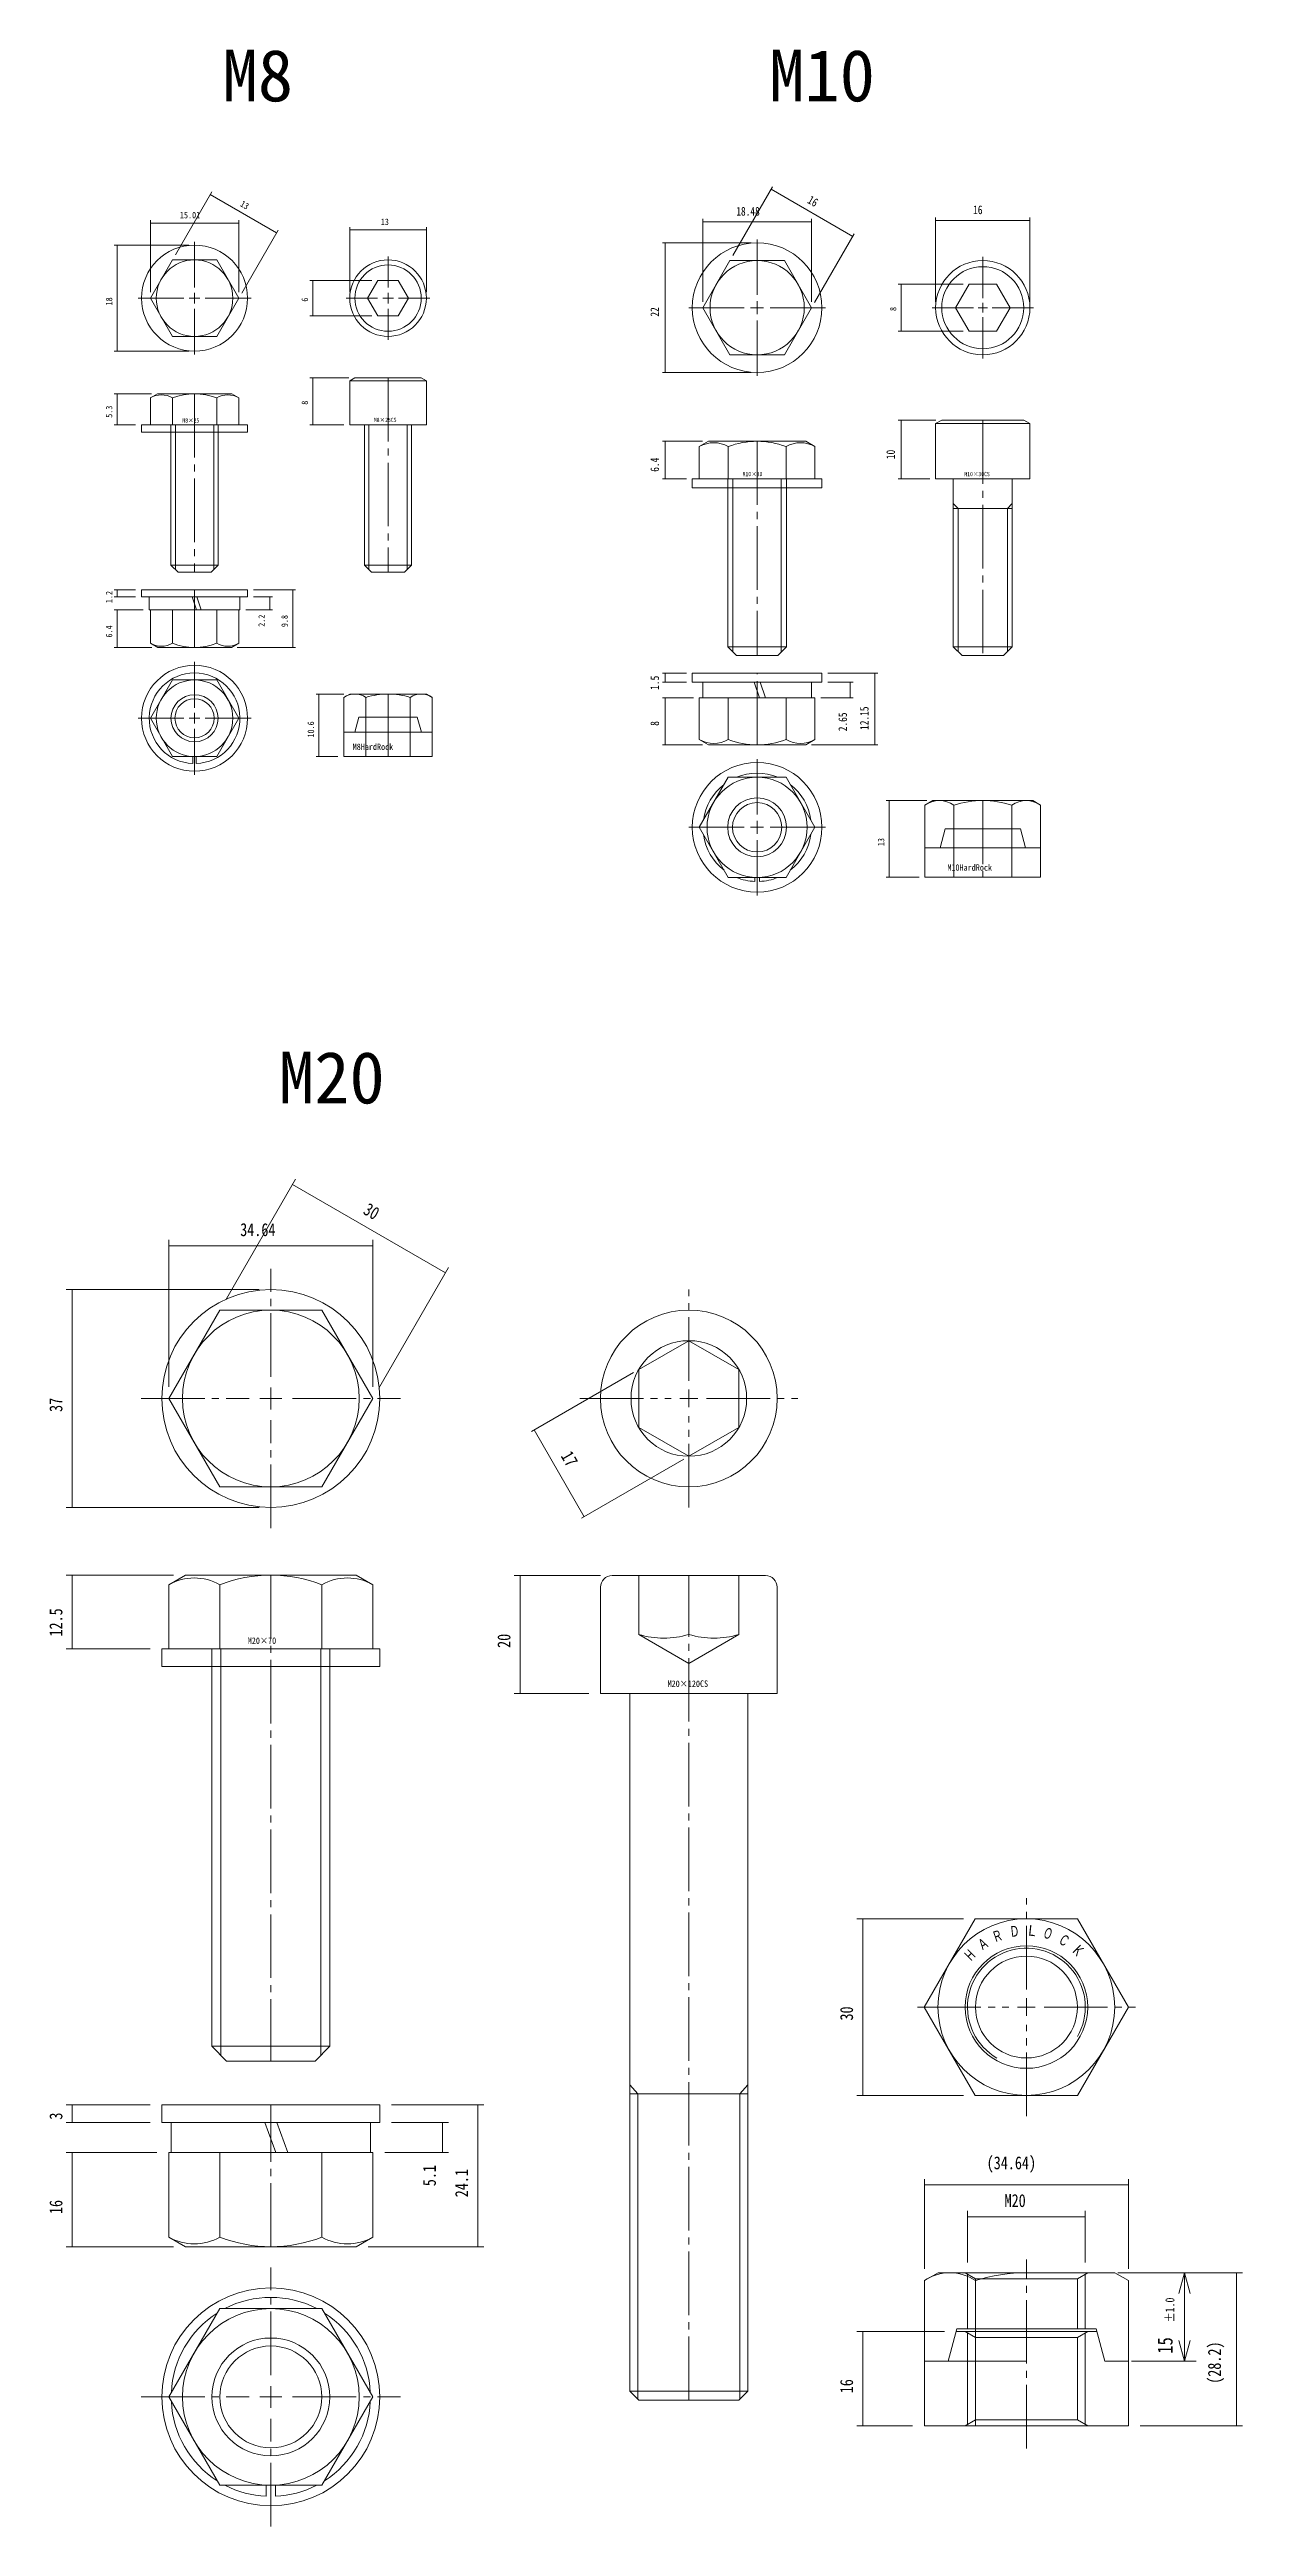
# Model space of a CAD drawing. Units: millimetres at full size. Extents: x -5218 to 5218, y -4308 to 3712.
# Drawn here: x 1056.4 to 1258.9, y 1676 to 2096.6 of the extents above; entities that cross this region are included whole.
import ezdxf
from ezdxf.enums import TextEntityAlignment as Align

# ---------------------------------------------------------------- set-up
doc = ezdxf.new("R2010")
doc.units = ezdxf.units.MM
doc.header["$LTSCALE"] = 1.2
doc.linetypes.add('CHAIN2', pattern=[12, 9, -1, 1, -1])
for name, color, linetype, lineweight in [('0-1_01_外形線', 134, 'Continuous', 9), ('0-2_03_かくれ線', 5, 'Continuous', 9), ('0-3_04_中心線', 4, 'CHAIN2', 9), ('0-4_02_細線', 6, 'Continuous', 9), ('0-5_10_補助線', 1, 'Continuous', 9), ('0-C_07_寸法線', 3, 'Continuous', 9)]:
    doc.layers.add(name, color=color, linetype=linetype, lineweight=lineweight)
doc.layers.add('0-A_06_文字', color=134, linetype='Continuous')
doc.styles.add('ＭＳ ゴシック', font='')
doc.styles.add('ＭＳ Ｐゴシック', font='')
doc.styles.get('ＭＳ ゴシック').set_extended_font_data('MS Gothic')
doc.styles.get('ＭＳ Ｐゴシック').set_extended_font_data('MS PGothic')

msp = doc.modelspace()

# ---------------------------------------------------------------- texts
at = {"layer": '0-1_01_外形線', "style": 'ＭＳ Ｐゴシック'}
for s, rotation, width, p in [('A', 32.143, 0.75, (1215.084, 1773.396)), ('R', 19.286, 0.7, (1217.2, 1774.71)), ('D', 6.429, 0.7, (1219.739, 1775.566)), ('L', 353.571, 0.9, (1222.413, 1775.818)), ('O', 340.714, 0.65, (1224.824, 1775.536)), ('C', 327.857, 0.7, (1227.332, 1774.634)), ('H', 45, 0.7, (1213.208, 1771.573)), ('K', 315, 0.75, (1229.545, 1773.208))]:
    msp.add_text(s, height=1.833, rotation=rotation, dxfattribs=dict(at, width=width)).set_placement(p, align=Align.BOTTOM_LEFT)
at = {"layer": '0-5_10_補助線', "style": 'ＭＳ ゴシック', "width": 0.8}
for s, height, p in [('M8×25', 0.7331, (1078.956, 2033.047)), ('M8×25CS', 0.7331, (1111.458, 2033.123)), ('M10×30', 0.7331, (1174.041, 2023.93)), ('M10×30CS', 0.7331, (1211.672, 2023.93)), ('M8HardRock', 1.1, (1107.855, 1977.324)), ('M10HardRock', 1.1, (1208.793, 1956.83)), ('M20×70', 1.1, (1090.052, 1825.547)), ('M20×120CS', 1.1, (1161.296, 1818.24))]:
    msp.add_text(s, height=height, dxfattribs=at).set_placement(p, align=Align.BOTTOM_LEFT)
at = {"layer": '0-A_06_文字', "style": 'ＭＳ ゴシック'}
for s, p in [('M8', (1085.776, 2085.16)), ('M10', (1178.543, 2085.16)), ('M20', (1095.341, 1915.006))]:
    msp.add_text(s, height=8.798, dxfattribs=at).set_placement(p, align=Align.BOTTOM_LEFT)
at = {"layer": '0-C_07_寸法線', "color": 134, "style": 'ＭＳ ゴシック', "width": 0.8}
for s, height, rotation, p in [('13', 1.1, 330, (1088.495, 2069.79)), ('16', 1.466, 330, (1184.697, 2070.238)), ('18', 1.1, 90, (1067.385, 2053.155)), ('6', 1.1, 90, (1100.604, 2053.784)), ('22', 1.466, 90, (1160.291, 2051.242)), ('8', 1.1, 90, (1200.465, 2052.194)), ('5.3', 1.1, 90, (1067.385, 2034.068)), ('8', 1.1, 90, (1100.604, 2036.276)), ('6.4', 1.466, 90, (1160.291, 2024.899)), ('10', 1.466, 90, (1200.34, 2027.042)), ('1.2', 1.1, 90, (1067.385, 2002.6)), ('6.4', 1.1, 90, (1067.385, 1996.761)), ('2.2', 1.1, 90, (1093.274, 1998.581)), ('9.8', 1.1, 90, (1097.179, 1998.518)), ('1.5', 1.466, 90, (1160.291, 1987.874)), ('10.6', 1.1, 90, (1101.634, 1979.775)), ('8', 1.466, 90, (1160.291, 1981.769)), ('2.65', 1.466, 90, (1192.198, 1980.837)), ('12.15', 1.466, 90, (1195.858, 1981.063)), ('13', 1.1, 90, (1198.412, 1961.339)), ('30', 2.199, 330, (1109.145, 1898.41)), ('37', 2.199, 90, (1059.244, 1865.261)), ('17', 2.199, 300, (1142.535, 1857.467)), ('12.5', 2.199, 90, (1059.244, 1827.125)), ('20', 2.199, 90, (1135.287, 1825.194)), ('30', 2.199, 90, (1193.433, 1761.921)), ('3', 2.199, 90, (1059.244, 1745.096)), ('5.1', 2.199, 90, (1122.629, 1733.791)), ('24.1', 2.199, 90, (1128.097, 1731.908)), ('16', 2.199, 90, (1059.244, 1729.058)), ('±1.0', 1.54, 90, (1247.785, 1710.688)), ('15', 2.566, 90, (1247.785, 1705.355)), ('(28.2)', 2.199, 90, (1255.868, 1700.242)), ('16', 2.199, 90, (1193.433, 1698.635))]:
    msp.add_text(s, height=height, rotation=rotation, dxfattribs=at).set_placement(p, align=Align.BOTTOM_LEFT)
for s, height, p in [('18.48', 1.466, (1172.958, 2067.965)), ('16', 1.466, (1213.161, 2068.215)), ('15.01', 1.1, (1078.533, 2067.611)), ('13', 1.1, (1112.632, 2066.463)), ('34.64', 2.199, (1088.765, 1894.46)), ('(34.64)', 2.199, (1215.46, 1736.005)), ('M20', 2.199, (1218.497, 1729.591))]:
    msp.add_text(s, height=height, dxfattribs=at).set_placement(p, align=Align.BOTTOM_LEFT)

# ---------------------------------------------------------------- blocks, each defined once
blk = doc.blocks.new('U99')
at = {"layer": '0-3_04_中心線'}
for p, q in [((0, 1.8), (0, 9.585)), ((-9.585, 0), (-1.8, 0)), ((1.8, 0), (9.585, 0)), ((0, -9.585), (0, -1.8))]:
    blk.add_line(p, q, dxfattribs=at)
at = {"layer": '0-3_04_中心線', "linetype": 'Continuous'}
for p, q in [((-0.9, 0), (0.9, 0)), ((0, -0.9), (0, 0.9))]:
    blk.add_line(p, q, dxfattribs=at)
blk = doc.blocks.new('U103')
at = {"layer": '0-3_04_中心線'}
for p, q in [((0, 1.8), (0, 9.585)), ((-9.585, 0), (-1.8, 0)), ((1.8, 0), (9.585, 0)), ((0, -9.585), (0, -1.8))]:
    blk.add_line(p, q, dxfattribs=at)
at = {"layer": '0-3_04_中心線', "linetype": 'Continuous'}
for p, q in [((-0.9, 0), (0.9, 0)), ((0, -0.9), (0, 0.9))]:
    blk.add_line(p, q, dxfattribs=at)
blk = doc.blocks.new('U96')
at = {"layer": '0-3_04_中心線'}
for p, q in [((0, 1.8), (0, 7.085)), ((-7.085, 0), (-1.8, 0)), ((1.8, 0), (7.085, 0)), ((0, -7.085), (0, -1.8))]:
    blk.add_line(p, q, dxfattribs=at)
at = {"layer": '0-3_04_中心線', "linetype": 'Continuous'}
for p, q in [((-0.9, 0), (0.9, 0)), ((0, -0.9), (0, 0.9))]:
    blk.add_line(p, q, dxfattribs=at)
blk = doc.blocks.new('U97')
at = {"layer": '0-3_04_中心線'}
for p, q in [((0, 2.2), (0, 11.593)), ((-11.593, 0), (-2.2, 0)), ((2.2, 0), (11.593, 0)), ((0, -11.593), (0, -2.2))]:
    blk.add_line(p, q, dxfattribs=at)
at = {"layer": '0-3_04_中心線', "linetype": 'Continuous'}
for p, q in [((-1.1, 0), (1.1, 0)), ((0, -1.1), (0, 1.1))]:
    blk.add_line(p, q, dxfattribs=at)
blk = doc.blocks.new('U98')
at = {"layer": '0-3_04_中心線'}
for p, q in [((0, 2.2), (0, 11.593)), ((-11.593, 0), (-2.2, 0)), ((2.2, 0), (11.593, 0)), ((0, -11.593), (0, -2.2))]:
    blk.add_line(p, q, dxfattribs=at)
at = {"layer": '0-3_04_中心線', "linetype": 'Continuous'}
for p, q in [((-1.1, 0), (1.1, 0)), ((0, -1.1), (0, 1.1))]:
    blk.add_line(p, q, dxfattribs=at)
blk = doc.blocks.new('U92')
at = {"layer": '0-3_04_中心線'}
for p, q in [((0, 1.6), (0, 8.619)), ((-8.619, 0), (-1.6, 0)), ((1.6, 0), (8.619, 0)), ((0, -8.619), (0, -1.6))]:
    blk.add_line(p, q, dxfattribs=at)
at = {"layer": '0-3_04_中心線', "linetype": 'Continuous'}
for p, q in [((-0.8, 0), (0.8, 0)), ((0, -0.8), (0, 0.8))]:
    blk.add_line(p, q, dxfattribs=at)
blk = doc.blocks.new('U108')
at = {"layer": '0-3_04_中心線'}
for p, q in [((0, 3.7), (0, 22)), ((-22, 0), (-3.7, 0)), ((3.7, 0), (22, 0)), ((0, -22), (0, -3.7))]:
    blk.add_line(p, q, dxfattribs=at)
at = {"layer": '0-3_04_中心線', "linetype": 'Continuous'}
for p, q in [((-1.85, 0), (1.85, 0)), ((0, -1.85), (0, 1.85))]:
    blk.add_line(p, q, dxfattribs=at)
blk = doc.blocks.new('U109')
at = {"layer": '0-3_04_中心線'}
for p, q in [((0, 3.7), (0, 22)), ((-22, 0), (-3.7, 0)), ((3.7, 0), (22, 0)), ((0, -22), (0, -3.7))]:
    blk.add_line(p, q, dxfattribs=at)
at = {"layer": '0-3_04_中心線', "linetype": 'Continuous'}
for p, q in [((-1.85, 0), (1.85, 0)), ((0, -1.85), (0, 1.85))]:
    blk.add_line(p, q, dxfattribs=at)
blk = doc.blocks.new('U110')
at = {"layer": '0-3_04_中心線'}
for p, q in [((0, 3), (0, 18.5)), ((-18.5, 0), (-3, 0)), ((3, 0), (18.5, 0)), ((0, -18.5), (0, -3))]:
    blk.add_line(p, q, dxfattribs=at)
at = {"layer": '0-3_04_中心線', "linetype": 'Continuous'}
for p, q in [((-1.5, 0), (1.5, 0)), ((0, -1.5), (0, 1.5))]:
    blk.add_line(p, q, dxfattribs=at)
blk = doc.blocks.new('U104')
at = {"layer": '0-3_04_中心線'}
for p, q in [((0, 3), (0, 18.5)), ((-18.5, 0), (-3, 0)), ((3, 0), (18.5, 0)), ((0, -18.5), (0, -3))]:
    blk.add_line(p, q, dxfattribs=at)
at = {"layer": '0-3_04_中心線', "linetype": 'Continuous'}
for p, q in [((-1.5, 0), (1.5, 0)), ((0, -1.5), (0, 1.5))]:
    blk.add_line(p, q, dxfattribs=at)
blk = doc.blocks.new('_Open30')
at = {"layer": '0-C_07_寸法線'}
blk.add_line((0, 0), (-1, 0), dxfattribs=at)
blk.add_lwpolyline([(-1, 0.2679), (0, 0), (-1, -0.2679)], dxfattribs=at)

# ---------------------------------------------------------------- linework, layer by layer
at = {"layer": '0-1_01_外形線'}
for p, q in [((1107.36, 2040.347), (1108.226, 2040.847)), ((1120.36, 2040.347), (1107.36, 2040.347)), ((1107.36, 2032.847), (1107.36, 2040.347)), ((1119.494, 2040.847), (1108.226, 2040.847)), ((1120.36, 2040.347), (1119.494, 2040.847)), ((1120.36, 2032.847), (1120.36, 2040.347)), ((1073.513, 2037.451), (1074.719, 2038.147)), ((1073.513, 2032.847), (1073.513, 2037.451)), ((1087.319, 2038.147), (1074.719, 2038.147)), ((1077.266, 2032.847), (1077.266, 2037.451)), ((1084.771, 2032.847), (1084.771, 2037.451)), ((1088.524, 2037.451), (1087.319, 2038.147)), ((1088.524, 2032.847), (1088.524, 2037.451)), ((1120.36, 2032.847), (1107.36, 2032.847)), ((1206.799, 2033.08), (1207.838, 2033.68)), ((1206.799, 2033.08), (1222.799, 2033.08)), ((1206.799, 2033.08), (1206.799, 2023.68)), ((1207.838, 2033.68), (1221.76, 2033.68)), ((1222.799, 2033.08), (1221.76, 2033.68)), ((1222.799, 2033.08), (1222.799, 2023.68)), ((1166.686, 2029.177), (1168.251, 2030.08)), ((1166.686, 2023.68), (1166.686, 2029.177)), ((1184.751, 2030.08), (1168.251, 2030.08)), ((1171.594, 2023.68), (1171.594, 2029.177)), ((1181.409, 2023.68), (1181.409, 2029.177)), ((1186.316, 2029.177), (1184.751, 2030.08)), ((1186.316, 2023.68), (1186.316, 2029.177)), ((1206.799, 2023.68), (1222.799, 2023.68)), ((1077.019, 2011.847), (1077.019, 2009.047)), ((1085.019, 2011.847), (1085.019, 2009.047)), ((1109.86, 2011.847), (1109.86, 2009.047)), ((1117.86, 2011.847), (1117.86, 2009.047)), ((1085.019, 2009.047), (1077.019, 2009.047)), ((1077.019, 2009.047), (1078.219, 2007.847)), ((1083.819, 2007.847), (1078.219, 2007.847)), ((1085.019, 2009.047), (1083.819, 2007.847)), ((1116.66, 2007.847), (1111.06, 2007.847)), ((1117.86, 2009.047), (1116.66, 2007.847)), ((1073.319, 2003.647), (1073.319, 2001.447)), ((1080.619, 2003.647), (1081.347, 2001.447)), ((1081.419, 2003.647), (1082.147, 2001.447)), ((1077.266, 2001.447), (1077.266, 1995.772)), ((1084.771, 2001.447), (1084.771, 1995.772)), ((1171.501, 2000.03), (1171.501, 1995.18)), ((1181.501, 2000.03), (1181.501, 1995.18)), ((1209.799, 2000.03), (1209.799, 1995.18)), ((1219.799, 2000.03), (1219.799, 1995.18)), ((1074.769, 1995.047), (1087.269, 1995.047)), ((1171.501, 1995.18), (1173.001, 1993.68)), ((1181.501, 1995.18), (1171.501, 1995.18)), ((1180.001, 1993.68), (1173.001, 1993.68)), ((1181.501, 1995.18), (1180.001, 1993.68)), ((1209.799, 1995.18), (1219.799, 1995.18)), ((1211.299, 1993.68), (1209.799, 1995.18)), ((1211.299, 1993.68), (1218.299, 1993.68)), ((1219.799, 1995.18), (1218.299, 1993.68)), ((1107.36, 1987.161), (1106.355, 1986.58)), ((1106.355, 1986.58), (1106.355, 1980.661)), ((1107.36, 1987.161), (1120.36, 1987.161)), ((1110.107, 1986.58), (1110.107, 1980.661)), ((1117.613, 1986.58), (1117.613, 1980.661)), ((1120.36, 1987.161), (1121.366, 1986.58)), ((1121.366, 1986.58), (1121.366, 1980.661)), ((1166.686, 1986.53), (1186.316, 1986.53)), ((1166.686, 1986.53), (1166.686, 1979.434)), ((1167.301, 1989.18), (1167.301, 1986.53)), ((1171.594, 1986.53), (1171.594, 1979.434)), ((1176.001, 1989.18), (1176.911, 1986.53)), ((1177.001, 1989.18), (1177.911, 1986.53)), ((1181.409, 1986.53), (1181.409, 1979.434)), ((1185.701, 1986.53), (1185.701, 1989.18)), ((1186.316, 1986.53), (1186.316, 1979.434)), ((1106.355, 1980.661), (1121.366, 1980.661)), ((1106.355, 1980.661), (1106.355, 1976.561)), ((1110.108, 1980.661), (1110.108, 1976.561)), ((1117.613, 1980.661), (1117.613, 1976.561)), ((1121.366, 1980.661), (1121.366, 1976.561)), ((1166.686, 1979.434), (1168.251, 1978.53)), ((1168.251, 1978.53), (1184.751, 1978.53)), ((1186.316, 1979.434), (1184.751, 1978.53)), ((1080.719, 1976.547), (1080.719, 1975.353)), ((1081.319, 1976.547), (1081.319, 1975.353)), ((1106.355, 1976.561), (1121.366, 1976.561)), ((1106.355, 1976.561), (1121.366, 1976.561)), ((1206.299, 1969.067), (1204.984, 1968.308)), ((1206.299, 1969.067), (1223.299, 1969.067)), ((1223.299, 1969.067), (1224.614, 1968.308)), ((1204.984, 1968.308), (1204.984, 1961.067)), ((1209.892, 1968.308), (1209.892, 1961.067)), ((1219.707, 1968.308), (1219.707, 1961.067)), ((1224.614, 1968.308), (1224.614, 1961.067)), ((1204.984, 1961.067), (1224.614, 1961.067)), ((1204.984, 1961.067), (1204.984, 1956.067)), ((1209.892, 1961.067), (1209.892, 1956.067)), ((1219.707, 1961.067), (1219.707, 1956.067)), ((1224.614, 1961.067), (1224.614, 1956.067)), ((1176.126, 1956.03), (1176.126, 1955.338)), ((1176.876, 1956.03), (1176.876, 1955.338)), ((1204.984, 1956.067), (1224.614, 1956.067)), ((1164.908, 1877.362), (1156.408, 1872.454)), ((1173.408, 1872.454), (1164.908, 1877.362)), ((1156.408, 1872.454), (1156.408, 1862.639)), ((1173.408, 1862.639), (1173.408, 1872.454)), ((1156.408, 1862.639), (1164.908, 1857.732)), ((1164.908, 1857.732), (1173.408, 1862.639)), ((1076.644, 1835.918), (1079.465, 1837.547)), ((1076.644, 1825.047), (1076.644, 1835.918)), ((1108.465, 1837.547), (1079.465, 1837.547)), ((1085.304, 1825.047), (1085.304, 1835.918)), ((1102.625, 1825.047), (1102.625, 1835.918)), ((1111.285, 1835.918), (1108.465, 1837.547)), ((1111.285, 1825.047), (1111.285, 1835.918)), ((1149.908, 1835.48), (1149.908, 1817.48)), ((1151.908, 1837.48), (1177.908, 1837.48)), ((1179.908, 1835.48), (1179.908, 1817.48)), ((1075.465, 1822.047), (1075.465, 1825.047)), ((1075.465, 1822.047), (1112.465, 1822.047)), ((1076.644, 1825.047), (1111.285, 1825.047)), ((1149.908, 1817.48), (1154.908, 1817.48)), ((1154.908, 1817.48), (1154.908, 1751.013)), ((1154.908, 1817.48), (1174.908, 1817.48)), ((1174.908, 1817.48), (1174.908, 1751.013)), ((1174.908, 1817.48), (1179.908, 1817.48)), ((1083.965, 1762.947), (1083.965, 1757.547)), ((1103.965, 1762.947), (1103.965, 1757.547)), ((1083.965, 1757.547), (1086.465, 1755.047)), ((1103.965, 1757.547), (1083.965, 1757.547)), ((1154.908, 1751.013), (1154.908, 1749.48)), ((1174.908, 1751.013), (1174.908, 1749.48)), ((1112.465, 1747.615), (1075.465, 1747.615)), ((1112.465, 1747.615), (1112.465, 1744.615)), ((1174.908, 1749.48), (1154.908, 1749.48)), ((1154.908, 1749.48), (1154.908, 1699.013)), ((1174.908, 1749.48), (1174.908, 1699.013)), ((1077.065, 1744.615), (1077.065, 1739.515)), ((1092.945, 1744.615), (1094.801, 1739.515)), ((1094.985, 1744.615), (1096.841, 1739.515)), ((1110.865, 1739.515), (1110.865, 1744.615)), ((1076.644, 1739.515), (1111.285, 1739.515)), ((1076.644, 1739.515), (1076.644, 1725.144)), ((1085.304, 1739.515), (1085.304, 1725.144)), ((1102.625, 1739.515), (1102.625, 1725.144)), ((1111.285, 1739.515), (1111.285, 1725.144)), ((1076.644, 1725.144), (1079.465, 1723.515)), ((1111.285, 1725.144), (1108.465, 1723.515)), ((1079.465, 1723.515), (1108.465, 1723.515)), ((1207.203, 1719.092), (1204.882, 1717.752)), ((1204.882, 1717.752), (1204.882, 1704.092)), ((1207.203, 1719.092), (1237.203, 1719.092)), ((1213.542, 1717.752), (1213.542, 1704.092)), ((1232.203, 1709.592), (1232.203, 1718.861)), ((1237.203, 1719.092), (1239.523, 1717.752)), ((1239.523, 1717.752), (1239.523, 1693.092)), ((1211.803, 1709.092), (1213.556, 1708.08)), ((1212.203, 1702.823), (1212.203, 1708.861)), ((1232.603, 1709.092), (1230.85, 1708.08)), ((1230.85, 1703.604), (1230.85, 1708.08)), ((1232.203, 1693.323), (1232.203, 1708.861)), ((1232.203, 1702.823), (1232.203, 1708.861)), ((1204.882, 1704.092), (1222.203, 1704.092)), ((1204.882, 1704.092), (1204.882, 1693.092)), ((1213.542, 1704.092), (1213.542, 1693.092)), ((1174.908, 1699.013), (1154.908, 1699.013)), ((1154.908, 1699.013), (1156.442, 1697.48)), ((1173.374, 1697.48), (1156.442, 1697.48)), ((1174.908, 1699.013), (1173.374, 1697.48)), ((1204.882, 1693.092), (1239.523, 1693.092)), ((1230.85, 1694.104), (1222.203, 1694.104)), ((1093.2, 1683.015), (1093.2, 1681.133)), ((1094.73, 1683.015), (1094.73, 1681.133))]:
    msp.add_line(p, q, dxfattribs=at)
for points in [[(1077.266, 2060.884), (1073.513, 2054.384), (1077.266, 2047.884), (1084.771, 2047.884), (1088.524, 2054.384), (1084.771, 2060.884)], [(1117.325, 2054.384), (1115.592, 2057.384), (1112.128, 2057.384), (1110.396, 2054.384), (1112.128, 2051.384), (1115.592, 2051.384)], [(1171.882, 2060.766), (1167.264, 2052.766), (1171.882, 2044.766), (1181.12, 2044.766), (1185.739, 2052.766), (1181.12, 2060.766)], [(1212.49, 2048.766), (1217.109, 2048.766), (1219.418, 2052.766), (1217.109, 2056.766), (1212.49, 2056.766), (1210.18, 2052.766)], [(1072.019, 2031.647), (1090.019, 2031.647), (1090.019, 2032.847), (1072.019, 2032.847)], [(1165.501, 2022.18), (1187.501, 2022.18), (1187.501, 2023.68), (1165.501, 2023.68)], [(1090.019, 2004.847), (1072.019, 2004.847), (1072.019, 2003.647), (1090.019, 2003.647)], [(1077.266, 1989.547), (1073.513, 1983.047), (1077.266, 1976.547), (1084.771, 1976.547), (1088.524, 1983.047), (1084.771, 1989.547)], [(1187.501, 1990.68), (1165.501, 1990.68), (1165.501, 1989.18), (1187.501, 1989.18)], [(1181.409, 1973.03), (1171.594, 1973.03), (1166.686, 1964.53), (1171.594, 1956.03), (1181.409, 1956.03), (1186.316, 1964.53)], [(1085.304, 1882.547), (1076.644, 1867.547), (1085.304, 1852.547), (1102.625, 1852.547), (1111.285, 1867.547), (1102.625, 1882.547)], [(1213.533, 1779.207), (1204.873, 1764.207), (1213.533, 1749.207), (1230.854, 1749.207), (1239.514, 1764.207), (1230.854, 1779.207)], [(1111.285, 1698.015), (1102.625, 1713.015), (1085.304, 1713.015), (1076.644, 1698.015), (1085.304, 1683.015), (1102.625, 1683.015)]]:
    msp.add_lwpolyline(points, close=True, dxfattribs=at)
for points in [[(1117.86, 2009.047), (1109.86, 2009.047), (1111.06, 2007.847)], [(1073.319, 2001.447), (1088.719, 2001.447), (1088.719, 2003.647)], [(1073.513, 2001.447), (1073.513, 1995.772), (1074.769, 1995.047)], [(1088.524, 2001.447), (1088.524, 1995.772), (1087.269, 1995.047)], [(1108.247, 1980.661), (1108.711, 1980.661), (1108.247, 1980.661)], [(1075.465, 1825.047), (1112.465, 1825.047), (1112.465, 1822.047)], [(1103.965, 1757.547), (1101.465, 1755.047), (1086.465, 1755.047)], [(1112.465, 1744.615), (1075.465, 1744.615), (1075.465, 1747.615)], [(1216.589, 1704.092), (1217.053, 1704.092), (1216.589, 1704.092)]]:
    msp.add_lwpolyline(points, dxfattribs=at)
for centre, radius in [((1081.019, 2054.384), 9), ((1081.019, 2054.384), 6.5), ((1113.86, 2054.384), 6.5), ((1176.501, 2052.766), 11), ((1113.86, 2054.384), 5.634), ((1176.501, 2052.766), 8), ((1214.799, 2052.766), 8), ((1214.799, 2052.766), 6.961), ((1081.019, 1983.047), 9), ((1081.019, 1983.047), 6.5), ((1081.019, 1983.047), 4), ((1081.019, 1983.047), 3.324), ((1176.501, 1964.53), 11), ((1176.501, 1964.53), 8.5), ((1176.501, 1964.53), 5), ((1176.501, 1964.53), 4.188), ((1093.965, 1867.547), 18.5), ((1093.965, 1867.547), 15), ((1164.908, 1867.547), 15), ((1164.908, 1867.547), 9.815), ((1222.194, 1764.207), 15), ((1222.203, 1764.207), 10.4), ((1222.203, 1764.207), 8.647), ((1093.965, 1698.015), 18.5), ((1093.965, 1698.015), 15), ((1093.965, 1698.015), 10), ((1093.965, 1698.015), 8.647)]:
    msp.add_circle(centre, radius, dxfattribs=at)
for centre, radius, start, end in [((1075.389, 2034.201), 3.753, 60.00001, 119.99999), ((1081.019, 2027.682), 10.465, 68.98558, 111.01442), ((1086.648, 2034.201), 3.753, 60.00001, 119.99999), ((1169.14, 2024.927), 4.907, 60.00001, 119.99999), ((1176.501, 2016.301), 13.779, 69.136, 110.864), ((1183.862, 2024.927), 4.907, 60.00001, 119.99999), ((1075.389, 1999.022), 3.753, 240.00001, 299.99999), ((1081.019, 2005.124), 10.076, 248.13461, 291.86539), ((1086.648, 1999.022), 3.753, 240.00001, 299.99999), ((1081.019, 1983.047), 7.7, 272.23287, 267.76713), ((1108.231, 1983.838), 3.323, 55.61575, 124.38425), ((1113.86, 1974.741), 12.419, 90, 107.58795), ((1113.86, 1974.741), 12.419, 72.41205, 90), ((1119.49, 1983.838), 3.323, 55.61575, 124.38425), ((1169.14, 1983.684), 4.907, 240.00001, 299.99999), ((1176.501, 1992.31), 13.779, 249.136, 290.864), ((1183.862, 1983.684), 4.907, 240.00001, 299.99999), ((1176.501, 1964.53), 9.2, 67.50502, 112.49498), ((1176.501, 1964.53), 9.2, 127.50502, 172.49498), ((1176.501, 1964.53), 9.2, 7.50502, 52.49498), ((1207.438, 1964.723), 4.345, 55.61575, 124.38425), ((1214.799, 1952.827), 16.241, 90, 107.58795), ((1214.799, 1952.827), 16.241, 72.41205, 90), ((1222.16, 1964.723), 4.345, 55.61575, 124.38425), ((1176.501, 1964.53), 9.2, 187.50502, 232.49498), ((1176.501, 1964.53), 9.2, 307.50502, 352.49498), ((1176.501, 1964.53), 9.2, 247.50502, 267.66393), ((1176.501, 1964.53), 9.2, 272.33607, 292.49498), ((1080.974, 1828.418), 8.66, 60.00001, 119.99999), ((1093.965, 1813.704), 23.843, 68.70166, 111.29834), ((1106.955, 1828.418), 8.66, 60.00001, 119.99999), ((1151.908, 1835.48), 2, 90, 180), ((1177.908, 1835.48), 2, 0, 90), ((1222.203, 1764.207), 10, 330, 240.05206), ((1080.974, 1732.644), 8.66, 240.00001, 299.99999), ((1093.965, 1747.358), 23.843, 248.70166, 291.29834), ((1106.955, 1732.644), 8.66, 240.00001, 299.99999), ((1209.212, 1711.424), 7.668, 55.61575, 124.38425), ((1222.203, 1690.431), 28.66, 90, 107.58795), ((1093.965, 1698.015), 16.9, 122.56996, 177.43004), ((1093.965, 1698.015), 16.9, 62.56996, 117.43004), ((1093.965, 1698.015), 16.9, 2.56996, 57.43004), ((1093.965, 1698.015), 16.9, 182.56996, 237.43004), ((1093.965, 1698.015), 16.9, 302.56996, 357.43004), ((1093.965, 1698.015), 16.9, 242.56996, 267.40555), ((1093.965, 1698.015), 16.9, 272.59445, 297.43004)]:
    msp.add_arc(centre, radius, start, end, dxfattribs=at)
at = {"layer": '0-2_03_かくれ線'}
for p, q in [((1077.019, 2032.847), (1077.019, 2011.847)), ((1077.769, 2032.847), (1077.769, 2011.847)), ((1084.269, 2032.847), (1084.269, 2011.847)), ((1085.019, 2032.847), (1085.019, 2011.847)), ((1109.86, 2032.847), (1109.86, 2011.847)), ((1110.61, 2032.847), (1110.61, 2011.847)), ((1117.11, 2032.847), (1117.11, 2011.847)), ((1117.86, 2032.847), (1117.86, 2011.847)), ((1171.501, 2023.68), (1171.501, 2000.03)), ((1172.401, 2023.68), (1172.401, 2000.03)), ((1180.601, 2023.68), (1180.601, 2000.03)), ((1181.501, 2023.68), (1181.501, 2000.03)), ((1209.799, 2023.68), (1209.799, 2000.03)), ((1219.799, 2023.68), (1219.799, 2000.03)), ((1210.611, 2018.68), (1209.799, 2019.492)), ((1218.987, 2018.68), (1219.799, 2019.492)), ((1219.799, 2018.68), (1209.799, 2018.68)), ((1210.611, 2018.68), (1210.611, 2000.03)), ((1218.987, 2018.68), (1218.987, 2000.03)), ((1119.511, 1980.661), (1118.814, 1983.261)), ((1207.549, 1961.067), (1208.413, 1964.267)), ((1208.413, 1964.267), (1214.799, 1964.267)), ((1214.799, 1964.267), (1221.192, 1964.267)), ((1222.049, 1961.067), (1221.192, 1964.267)), ((1156.408, 1837.48), (1156.408, 1827.48)), ((1164.908, 1837.48), (1164.908, 1827.48)), ((1173.408, 1837.48), (1173.408, 1827.48)), ((1156.408, 1827.48), (1164.908, 1822.572)), ((1173.408, 1827.48), (1164.908, 1822.572)), ((1083.965, 1825.047), (1083.965, 1762.947)), ((1085.465, 1825.047), (1085.465, 1762.947)), ((1102.465, 1825.047), (1102.465, 1762.947)), ((1103.965, 1825.047), (1103.965, 1762.947)), ((1211.803, 1719.092), (1213.556, 1718.08)), ((1212.203, 1709.592), (1212.203, 1718.861)), ((1213.556, 1718.08), (1222.203, 1718.08)), ((1213.556, 1709.592), (1213.556, 1718.08)), ((1230.85, 1709.592), (1230.85, 1718.08)), ((1208.903, 1704.092), (1210.376, 1709.592)), ((1210.242, 1709.092), (1222.203, 1709.092)), ((1210.376, 1709.592), (1222.203, 1709.592)), ((1212.203, 1693.323), (1212.203, 1708.861)), ((1213.556, 1694.104), (1213.556, 1708.08)), ((1213.556, 1708.08), (1222.203, 1708.08)), ((1213.556, 1703.604), (1213.556, 1708.08)), ((1222.203, 1709.592), (1234.029, 1709.592)), ((1222.203, 1709.092), (1234.163, 1709.092)), ((1230.85, 1708.08), (1222.203, 1708.08)), ((1230.85, 1694.104), (1230.85, 1708.08)), ((1235.503, 1704.092), (1234.029, 1709.592)), ((1235.503, 1704.092), (1239.523, 1704.092)), ((1211.803, 1693.092), (1213.556, 1694.104)), ((1213.556, 1694.104), (1222.203, 1694.104)), ((1232.603, 1693.092), (1230.85, 1694.104))]:
    msp.add_line(p, q, dxfattribs=at)
for points in [[(1108.211, 1980.661), (1108.913, 1983.261), (1118.814, 1983.261)], [(1232.603, 1719.092), (1230.85, 1718.08), (1222.203, 1718.08)]]:
    msp.add_lwpolyline(points, dxfattribs=at)
for centre in [(1160.658, 1841.579), (1169.158, 1841.579)]:
    msp.add_arc(centre, 14.726, 253.22582, 286.77418, dxfattribs=at)
at = {"layer": '0-3_04_中心線'}
for p, q in [((1113.86, 2040.847), (1113.86, 2007.847)), ((1081.019, 2038.147), (1081.019, 2007.847)), ((1214.799, 2033.68), (1214.799, 1993.68)), ((1176.501, 2030.08), (1176.501, 1993.68)), ((1081.019, 1995.047), (1081.019, 2004.847)), ((1176.501, 1978.53), (1176.501, 1990.68)), ((1113.861, 1976.561), (1113.86, 1987.161)), ((1214.799, 1969.067), (1214.799, 1956.067)), ((1093.965, 1837.547), (1093.965, 1755.047)), ((1164.908, 1697.48), (1164.908, 1837.48)), ((1093.965, 1723.515), (1093.965, 1747.615)), ((1222.203, 1689.258), (1222.203, 1721.324))]:
    msp.add_line(p, q, dxfattribs=at)
at = {"layer": '0-4_02_細線'}
for p, q in [((1077.769, 2011.847), (1077.769, 2008.297)), ((1084.269, 2011.847), (1084.269, 2008.297)), ((1110.61, 2011.847), (1110.61, 2008.297)), ((1117.11, 2011.847), (1117.11, 2008.297)), ((1172.401, 2000.03), (1172.401, 1994.28)), ((1180.601, 2000.03), (1180.601, 1994.28)), ((1210.611, 2000.03), (1210.611, 1994.368)), ((1218.987, 2000.03), (1218.987, 1994.368)), ((1085.465, 1762.947), (1085.465, 1756.047)), ((1102.465, 1762.947), (1102.465, 1756.047)), ((1156.261, 1749.48), (1154.908, 1751.013)), ((1156.261, 1697.66), (1156.261, 1749.48))]:
    msp.add_line(p, q, dxfattribs=at)
msp.add_lwpolyline([(1173.555, 1697.66), (1173.555, 1749.48), (1174.908, 1751.013)], dxfattribs=at)
at = {"layer": '0-C_07_寸法線'}
for p, q in [((1077.766, 2061.75), (1083.93, 2072.426)), ((1083.68, 2071.993), (1094.938, 2065.493)), ((1172.382, 2061.632), (1179.125, 2073.311)), ((1178.875, 2072.878), (1192.732, 2064.878)), ((1073.513, 2055.384), (1073.513, 2067.611)), ((1073.513, 2067.111), (1088.524, 2067.111)), ((1088.524, 2055.384), (1088.524, 2067.611)), ((1089.024, 2055.25), (1095.188, 2065.926)), ((1107.36, 2055.384), (1107.36, 2066.463)), ((1107.36, 2065.963), (1120.36, 2065.963)), ((1120.36, 2055.384), (1120.36, 2066.463)), ((1167.264, 2053.766), (1167.264, 2067.84)), ((1167.264, 2067.34), (1185.739, 2067.34)), ((1185.739, 2053.766), (1185.739, 2067.84)), ((1186.239, 2053.632), (1192.982, 2065.311)), ((1206.799, 2053.766), (1206.799, 2068.09)), ((1206.799, 2067.59), (1222.799, 2067.59)), ((1222.799, 2053.766), (1222.799, 2068.09)), ((1080.019, 2063.384), (1067.385, 2063.384)), ((1067.885, 2045.384), (1067.885, 2063.384)), ((1175.501, 2063.766), (1160.416, 2063.766)), ((1160.916, 2041.766), (1160.916, 2063.766)), ((1111.128, 2057.384), (1100.604, 2057.384)), ((1101.104, 2057.384), (1101.104, 2051.384)), ((1211.49, 2056.766), (1200.465, 2056.766)), ((1200.965, 2056.766), (1200.965, 2048.766)), ((1111.128, 2051.384), (1100.604, 2051.384)), ((1211.49, 2048.766), (1200.465, 2048.766)), ((1080.019, 2045.384), (1067.385, 2045.384)), ((1107.226, 2040.847), (1100.604, 2040.847)), ((1101.104, 2032.847), (1101.104, 2040.847)), ((1175.501, 2041.766), (1160.416, 2041.766)), ((1073.719, 2038.147), (1067.385, 2038.147)), ((1067.885, 2032.847), (1067.885, 2038.147)), ((1071.019, 2032.847), (1067.385, 2032.847)), ((1106.36, 2032.847), (1100.604, 2032.847)), ((1206.838, 2033.68), (1200.465, 2033.68)), ((1200.965, 2023.68), (1200.965, 2033.68)), ((1167.251, 2030.08), (1160.416, 2030.08)), ((1160.916, 2023.68), (1160.916, 2030.08)), ((1164.501, 2023.68), (1160.416, 2023.68)), ((1205.799, 2023.68), (1200.465, 2023.68)), ((1071.019, 2004.847), (1067.385, 2004.847)), ((1071.019, 2003.647), (1067.385, 2003.647)), ((1067.885, 2003.647), (1067.885, 2004.847)), ((1091.019, 2004.847), (1098.179, 2004.847)), ((1091.019, 2003.647), (1094.274, 2003.647)), ((1093.774, 2001.447), (1093.774, 2003.647)), ((1097.679, 1995.047), (1097.679, 2004.847)), ((1072.319, 2001.447), (1067.385, 2001.447)), ((1067.885, 1995.047), (1067.885, 2001.447)), ((1089.719, 2001.447), (1094.274, 2001.447)), ((1073.769, 1995.047), (1067.385, 1995.047)), ((1088.269, 1995.047), (1098.179, 1995.047)), ((1164.501, 1990.68), (1160.416, 1990.68)), ((1160.916, 1989.18), (1160.916, 1990.68)), ((1188.501, 1990.68), (1196.983, 1990.68)), ((1196.483, 1978.53), (1196.483, 1990.68)), ((1106.36, 1987.161), (1101.634, 1987.161)), ((1102.134, 1976.561), (1102.134, 1987.161)), ((1164.501, 1989.18), (1160.416, 1989.18)), ((1165.686, 1986.53), (1160.416, 1986.53)), ((1160.916, 1978.53), (1160.916, 1986.53)), ((1187.316, 1986.53), (1192.797, 1986.53)), ((1188.501, 1989.18), (1192.797, 1989.18)), ((1192.297, 1986.53), (1192.297, 1989.18)), ((1167.251, 1978.53), (1160.416, 1978.53)), ((1185.751, 1978.53), (1196.983, 1978.53)), ((1105.355, 1976.561), (1101.634, 1976.561)), ((1205.299, 1969.067), (1198.412, 1969.067)), ((1198.912, 1956.067), (1198.912, 1969.067)), ((1203.984, 1956.067), (1198.412, 1956.067)), ((1086.304, 1884.279), (1098.134, 1904.767)), ((1097.634, 1903.901), (1123.614, 1888.901)), ((1076.644, 1869.547), (1076.644, 1894.46)), ((1076.644, 1893.46), (1111.285, 1893.46)), ((1111.285, 1869.547), (1111.285, 1894.46)), ((1112.285, 1869.279), (1124.114, 1889.767)), ((1091.965, 1886.047), (1059.244, 1886.047)), ((1060.244, 1849.047), (1060.244, 1886.047)), ((1155.542, 1871.954), (1138.214, 1861.95)), ((1147.147, 1847.477), (1138.647, 1862.2)), ((1164.042, 1857.232), (1146.714, 1847.227)), ((1091.965, 1849.047), (1059.244, 1849.047)), ((1077.465, 1837.547), (1059.244, 1837.547)), ((1060.244, 1825.047), (1060.244, 1837.547)), ((1149.908, 1837.48), (1135.287, 1837.48)), ((1136.287, 1817.48), (1136.287, 1837.48)), ((1073.465, 1825.047), (1059.244, 1825.047)), ((1147.908, 1817.48), (1135.287, 1817.48)), ((1211.533, 1779.207), (1193.433, 1779.207)), ((1194.433, 1779.207), (1194.433, 1749.207)), ((1073.465, 1747.615), (1059.244, 1747.615)), ((1060.244, 1744.615), (1060.244, 1747.615)), ((1114.465, 1747.615), (1130.097, 1747.615)), ((1129.097, 1723.515), (1129.097, 1747.615)), ((1211.533, 1749.207), (1193.433, 1749.207)), ((1073.465, 1744.615), (1059.244, 1744.615)), ((1114.465, 1744.615), (1124.104, 1744.615)), ((1123.104, 1739.515), (1123.104, 1744.615)), ((1074.644, 1739.515), (1059.244, 1739.515)), ((1060.244, 1723.515), (1060.244, 1739.515)), ((1113.285, 1739.515), (1124.104, 1739.515)), ((1204.882, 1719.752), (1204.882, 1735.005)), ((1204.882, 1734.005), (1239.523, 1734.005)), ((1239.523, 1719.752), (1239.523, 1735.005)), ((1212.203, 1720.861), (1212.203, 1729.591)), ((1232.203, 1720.861), (1232.203, 1729.591)), ((1212.203, 1728.591), (1232.203, 1728.591)), ((1077.465, 1723.515), (1059.244, 1723.515)), ((1110.465, 1723.515), (1130.097, 1723.515)), ((1237.703, 1719.092), (1251.035, 1719.092)), ((1239.203, 1719.092), (1258.868, 1719.092)), ((1257.868, 1719.092), (1257.868, 1693.092)), ((1249.035, 1715.592), (1249.035, 1707.592)), ((1208.284, 1709.092), (1193.433, 1709.092)), ((1194.433, 1709.092), (1194.433, 1693.092)), ((1240.023, 1704.092), (1251.035, 1704.092)), ((1202.882, 1693.092), (1193.433, 1693.092)), ((1241.523, 1693.092), (1258.868, 1693.092))]:
    msp.add_line(p, q, dxfattribs=at)

# ---------------------------------------------------------------- block references
at = {"layer": '0-3_04_中心線'}
for name, p in [('U103', (1081.019, 2054.384)), ('U96', (1113.86, 2054.384)), ('U98', (1176.501, 2052.766)), ('U92', (1214.799, 2052.766)), ('U99', (1081.019, 1983.047)), ('U97', (1176.501, 1964.53)), ('U109', (1093.965, 1867.547)), ('U110', (1164.908, 1867.547)), ('U104', (1222.194, 1764.207)), ('U108', (1093.965, 1698.015))]:
    msp.add_blockref(name, p, dxfattribs=at)
at = {"layer": '0-C_07_寸法線', "xscale": 3.5, "yscale": 3.5}
for p, rotation in [((1249.035, 1719.092), 90), ((1249.035, 1704.092), 270)]:
    msp.add_blockref('_Open30', p, dxfattribs=dict(at, rotation=rotation))

msp.set_redraw_order([(e.dxf.handle, doc.entitydb.next_handle()) for e in msp.query("TEXT MTEXT ATTDEF DIMENSION ARC_DIMENSION")])  # texts and dimensions are drawn at this point

doc.saveas('drawing.dxf')
